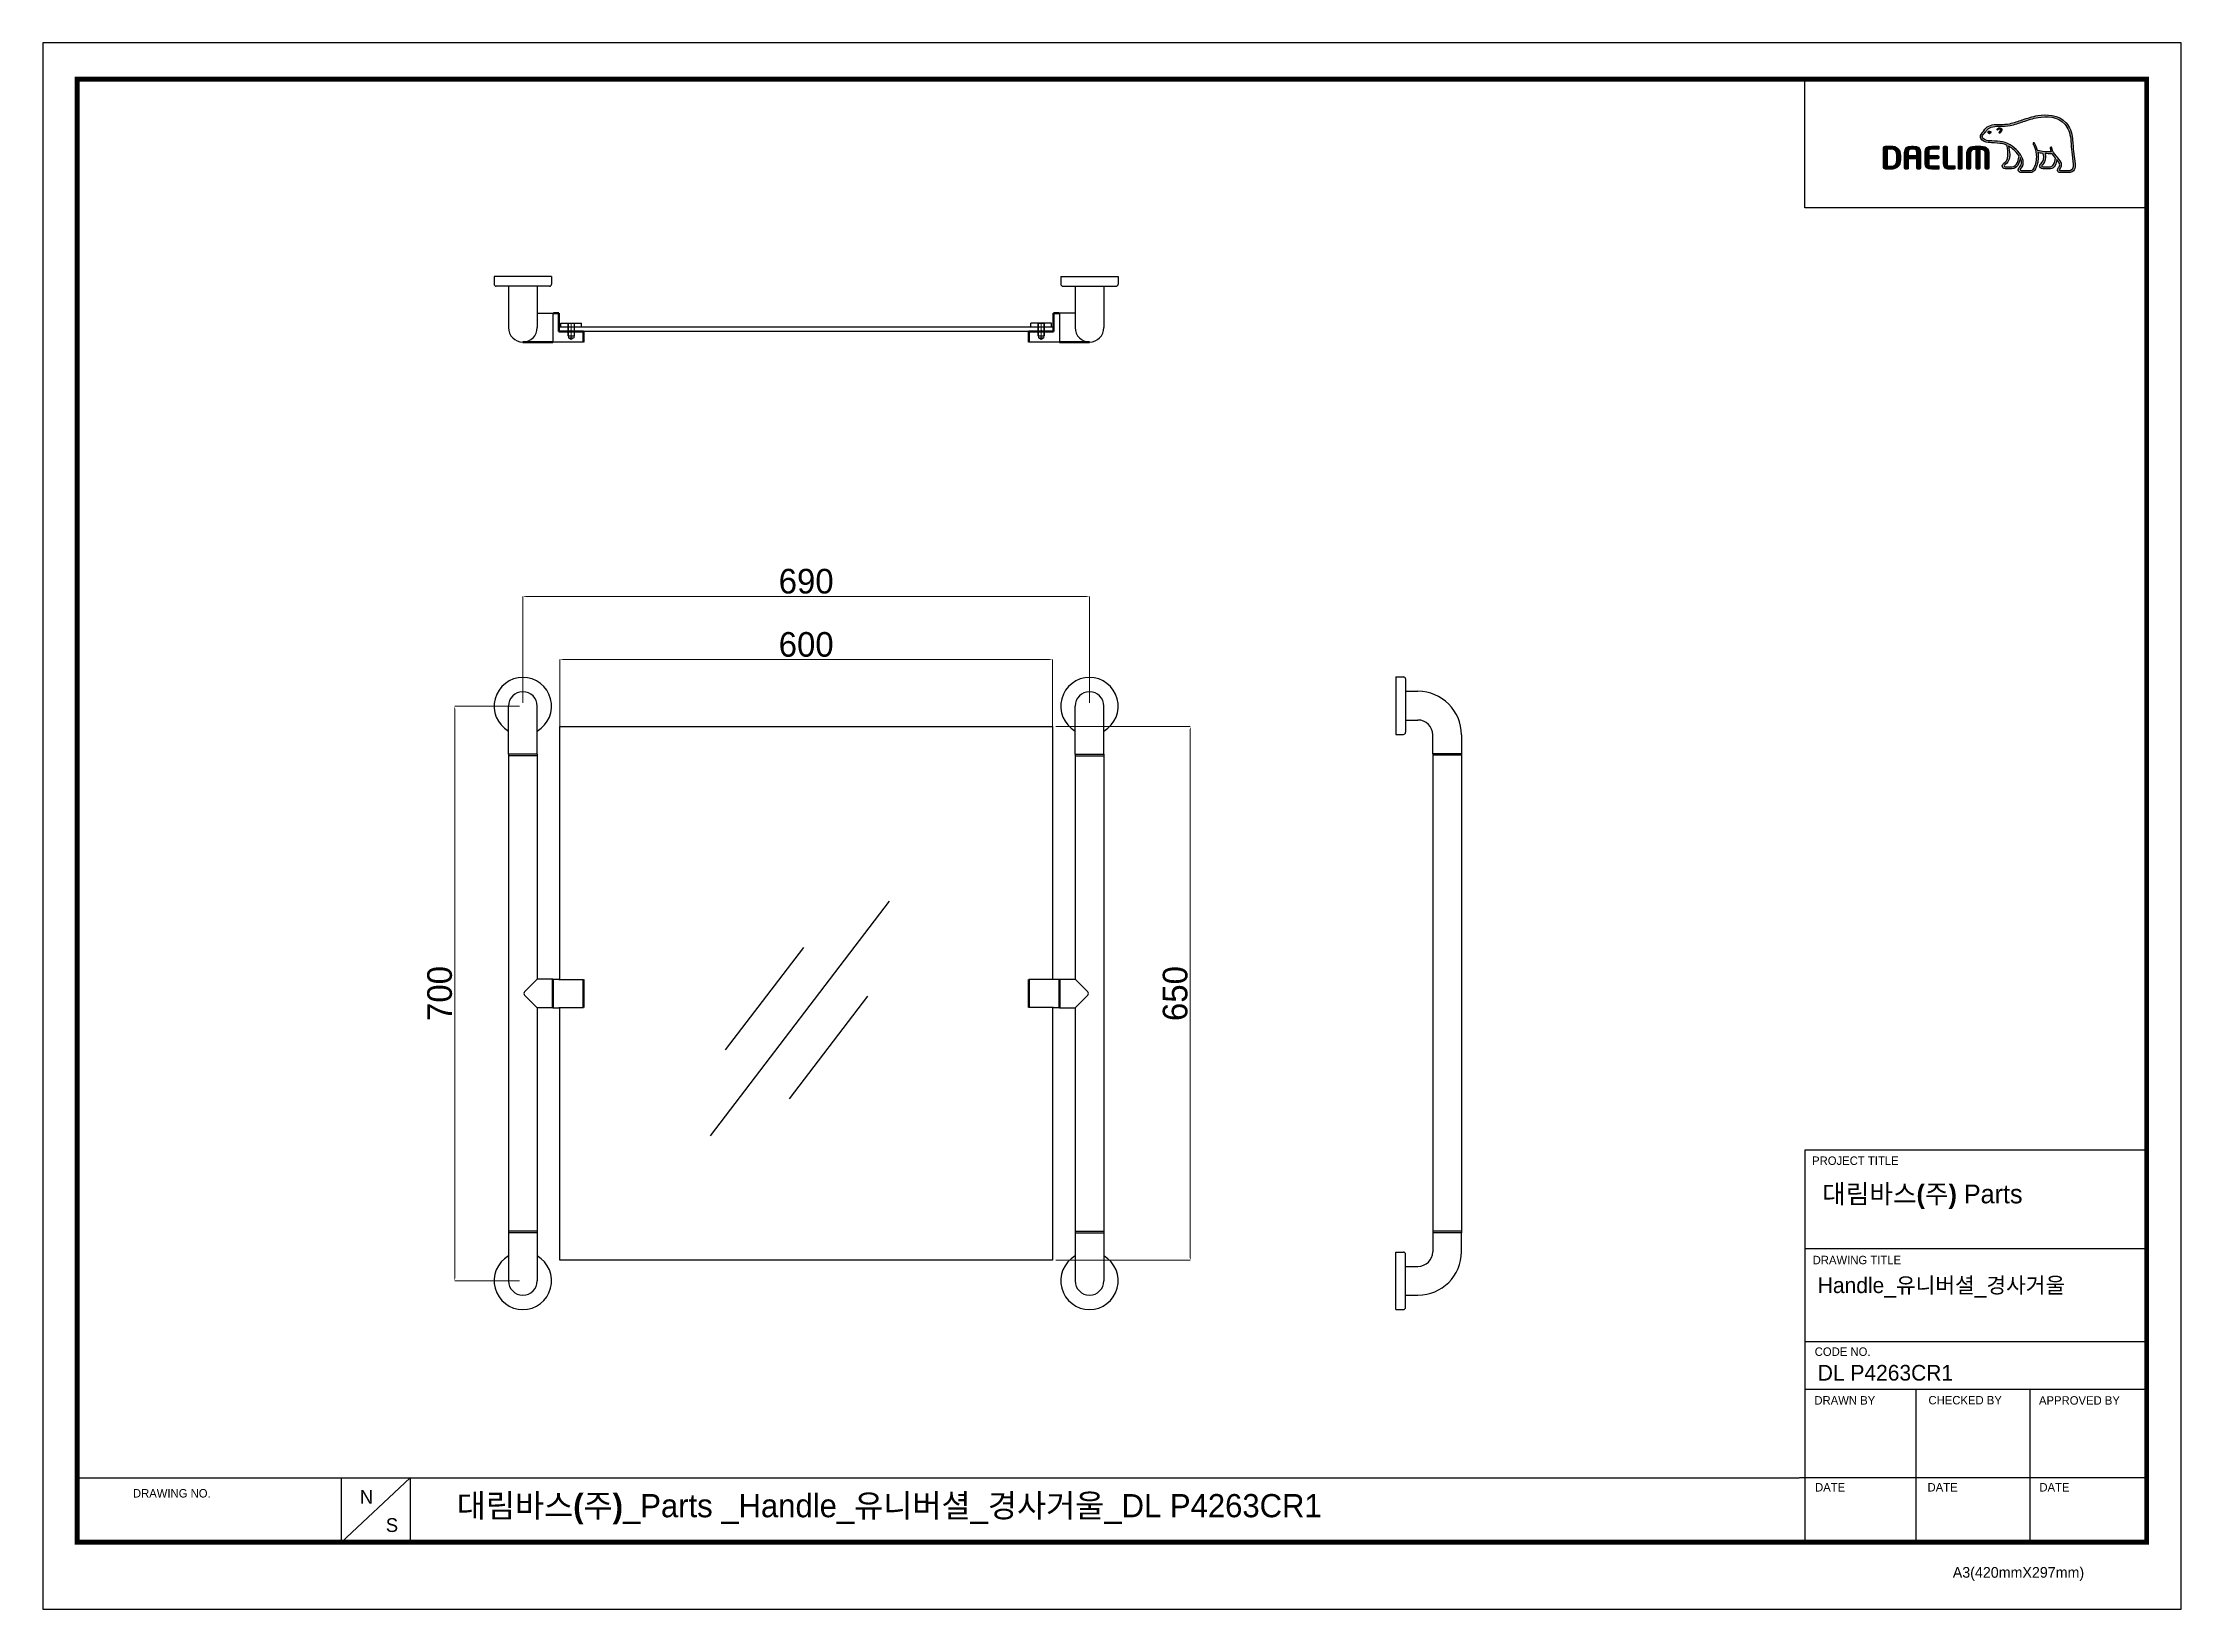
# Model space of a CAD drawing. Extents: x 0 to 2604, y 0 to 1908.
import ezdxf
from ezdxf.enums import TextEntityAlignment as Align

# ---------------------------------------------------------------- set-up
doc = ezdxf.new("R2010")
doc.units = 0
doc.header["$LTSCALE"] = 10
doc.header["$MEASUREMENT"] = 0
doc.header["$PDMODE"] = 3
doc.header["$PDSIZE"] = -10
doc.linetypes.add('CENTER', pattern=[2, 1.25, -0.25, 0.25, -0.25])
doc.linetypes.add('HIDDEN', pattern=[0.375, 0.25, -0.125])
doc.layers.get('0').update_dxf_attribs({"linetype": 'CONTINUOUS'})
doc.layers.get('DEFPOINTS').update_dxf_attribs({"linetype": 'CONTINUOUS'})
doc.layers.add('screw', color=33, linetype='CONTINUOUS', lineweight=13)
doc.layers.add('레이어 1', color=7, linetype='CONTINUOUS')
doc.styles.add('Daelim Dimension', font='')
doc.styles.get('Daelim Dimension').set_extended_font_data('나눔고딕')
doc.dimstyles.new('DEFAULT', dxfattribs={"dimscale": 2, "dimtxt": 2, "dimasz": 2, "dimexe": 0, "dimexo": 2, "dimgap": 1, "dimtad": 1, "dimdec": 0, "dimzin": 9, "dimdsep": 46, "dimtxsty": 'Daelim Dimension', "dimcen": 0.5, "dimclrd": 5, "dimclre": 5, "dimclrt": 256, "dimadec": 1, "dimazin": 0, "dimtfac": 1, "dimtdec": 0, "dimtix": 1, "dimtmove": 0, "dimatfit": 3, "dimfxl": 1, "dimtolj": 1, "dimtzin": 1, "dimlwd": 9, "dimlwe": 9, "dimarcsym": 0})

msp = doc.modelspace()

# ---------------------------------------------------------------- texts
at = {"color": 5, "ltscale": 40, "style": 'Daelim Dimension'}
for s, height, p in [('PROJECT TITLE', 10.276, (2154.5, 541.2)), ('DRAWING TITLE', 10.276, (2155.2, 420.2)), ('CODE NO.', 10.28, (2157.7, 308.6)), ('DRAWN BY', 10.28, (2157.3, 249.3)), ('CHECKED BY', 10.28, (2296.2, 249.5)), ('APPROVED BY', 10.276, (2430.8, 249.2)), ('DRAWING NO.', 10.276, (109.8, 136.1)), ('DATE', 10.28, (2158.1, 143.4)), ('DATE', 10.28, (2295.1, 143.4)), ('DATE', 10.28, (2431.3, 143.4)), ('A3(420mmX297mm)', 12.969, (2325.8, 38.4))]:
    msp.add_text(s, height=height, dxfattribs=at).set_placement(p)
at = {"attachment_point": 1, "style": 'Daelim Dimension'}
for s, insert, char_height, width in [('{\\fPretendard Variable SemiBold|b0|i0|c129|p2;\\C7;대림바스(주)} Parts', (2166.8, 517.3), 22.891, 367.915), ('DL P4263CR1', (2161.4, 297.6), 19.11, 321.602), ('N', (386.1, 145.2), 16.8, 23.469), ('S', (417.7, 110.9), 16.8, 23.469)]:
    msp.add_mtext(s, dxfattribs=dict(at, insert=insert, char_height=char_height, width=width))
at = {"color": 7, "insert": (2161.4, 404.2), "char_height": 19.11, "width": 445.144, "attachment_point": 1, "style": 'Daelim Dimension'}
msp.add_mtext('{\\C256;Handle_유니버셜_경사거울}', dxfattribs=at)
at = {"color": 2, "insert": (504.1, 140.3), "char_height": 28.256, "width": 1671.354, "attachment_point": 1, "style": 'Daelim Dimension'}
msp.add_mtext('{\\fPretendard Variable SemiBold|b0|i0|c129|p2;대림바스(주)}_Parts _Handle_유니버셜_경사거울_DL P4263CR1', dxfattribs=at)
at = {"layer": 'screw', "color": 6, "linetype": 'HIDDEN', "ltscale": 12.63858, "style": 'Daelim Dimension'}
for rotation, p in [(90, (643.5, 1556.5)), (270, (1215.7, 1556.5))]:
    msp.add_text('M8', height=2, rotation=rotation, dxfattribs=at).set_placement(p, align=Align.MIDDLE)

# ---------------------------------------------------------------- blocks, each defined once
blk = doc.blocks.new('*D1')
at = {"color": 5, "lineweight": 9, "transparency": 16777216}
for p, q in [((580.6, 1100), (501.7, 1100)), ((501.7, 1096), (501.7, 404)), ((580.6, 400), (501.7, 400))]:
    blk.add_line(p, q, dxfattribs=at)
at = {"color": 5, "transparency": 16777216}
for points in [[(501, 1096), (502.3, 1096), (501.7, 1100)], [(501, 404), (502.3, 404), (501.7, 400)]]:
    blk.add_solid(points, dxfattribs=at)
at = {"layer": 'DEFPOINTS', "color": 0, "transparency": 16777216}
for p in [(584.6, 1100), (501.7, 400), (584.6, 400)]:
    blk.add_point(p, dxfattribs=at)
at = {"color": 7, "transparency": 16777216, "insert": (483.4, 750), "char_height": 30, "attachment_point": 5, "rotation": 90, "style": 'Daelim Dimension'}
blk.add_mtext('\\A1;700', dxfattribs=at)
blk = doc.blocks.new('*D2')
at = {"color": 5, "lineweight": 9, "transparency": 16777216}
for p, q in [((584.6, 1104), (584.6, 1233.7)), ((588.6, 1233.7), (1270.6, 1233.7)), ((1274.6, 1104), (1274.6, 1233.7))]:
    blk.add_line(p, q, dxfattribs=at)
at = {"color": 5, "transparency": 16777216}
for points in [[(588.6, 1234.4), (588.6, 1233), (584.6, 1233.7)], [(1270.6, 1234.4), (1270.6, 1233), (1274.6, 1233.7)]]:
    blk.add_solid(points, dxfattribs=at)
at = {"layer": 'DEFPOINTS', "color": 0, "transparency": 16777216}
for p in [(1274.6, 1233.7), (584.6, 1100), (1274.6, 1100)]:
    blk.add_point(p, dxfattribs=at)
at = {"color": 7, "transparency": 16777216, "insert": (929.6, 1252), "char_height": 30, "attachment_point": 5, "style": 'Daelim Dimension'}
blk.add_mtext('\\A1;690', dxfattribs=at)
blk = doc.blocks.new('*D3')
at = {"color": 5, "lineweight": 9, "transparency": 16777216}
for p, q in [((629.6, 1024.9), (629.6, 1156.7)), ((633.6, 1156.7), (1225.6, 1156.7)), ((1229.6, 1024.9), (1229.6, 1156.7))]:
    blk.add_line(p, q, dxfattribs=at)
at = {"color": 5, "transparency": 16777216}
for points in [[(633.6, 1157.3), (633.6, 1156), (629.6, 1156.7)], [(1225.6, 1157.3), (1225.6, 1156), (1229.6, 1156.7)]]:
    blk.add_solid(points, dxfattribs=at)
at = {"layer": 'DEFPOINTS', "color": 0, "transparency": 16777216}
for p in [(1229.6, 1156.7), (629.6, 1020.9), (1229.6, 1020.9)]:
    blk.add_point(p, dxfattribs=at)
at = {"color": 7, "transparency": 16777216, "insert": (929.6, 1175), "char_height": 30, "attachment_point": 5, "style": 'Daelim Dimension'}
blk.add_mtext('\\A1;600', dxfattribs=at)
blk = doc.blocks.new('*D0')
at = {"color": 5, "lineweight": 9, "transparency": 16777216}
for p, q in [((1233.6, 1075), (1397.3, 1075)), ((1397.3, 1071), (1397.3, 429)), ((1233.6, 425), (1397.3, 425))]:
    blk.add_line(p, q, dxfattribs=at)
at = {"color": 5, "transparency": 16777216}
for points in [[(1396.6, 1071), (1398, 1071), (1397.3, 1075)], [(1396.6, 429), (1398, 429), (1397.3, 425)]]:
    blk.add_solid(points, dxfattribs=at)
at = {"layer": 'DEFPOINTS', "color": 0, "transparency": 16777216}
for p in [(1229.6, 1075), (1229.6, 425), (1397.3, 425)]:
    blk.add_point(p, dxfattribs=at)
at = {"color": 7, "transparency": 16777216, "insert": (1379, 749.9), "char_height": 30, "attachment_point": 5, "rotation": 90, "style": 'Daelim Dimension'}
blk.add_mtext('\\A1;650', dxfattribs=at)

# ---------------------------------------------------------------- dimensions: what is measured, and where the dimension line sits
at = {"color": 7}
dim = msp.add_linear_dim(base=(1274.6, 1233.7), p1=(584.6, 1100), p2=(1274.6, 1100), dimstyle='DEFAULT', override={"dimtxt": 15, "dimclrd": 5, "dimclre": 5, "dimclrt": 7}, dxfattribs=at)
dim.commit()
dim.dimension.update_dxf_attribs({"geometry": '*D2', "text_midpoint": (929.6, 1252)})
dim = msp.add_linear_dim(base=(1229.6, 1156.7), p1=(629.6, 1020.9), p2=(1229.6, 1020.9), dimstyle='DEFAULT', override={"dimtxt": 15, "dimclrd": 5, "dimclre": 5, "dimclrt": 7}, dxfattribs=at)
dim.commit()
dim.dimension.update_dxf_attribs({"geometry": '*D3', "text_midpoint": (929.6, 1156.7), "dimtype": 160})
for base, p1, p2, override, picture, middle in [((501.7, 400), (584.6, 1100), (584.6, 400), {"dimtxt": 15, "dimclrd": 5, "dimclre": 5, "dimclrt": 7}, '*D1', (501.7, 750)), ((1397.3, 425), (1229.6, 1075), (1229.6, 425), {"dimtxt": 15, "dimclrt": 7}, '*D0', (1397.3, 749.9))]:
    dim = msp.add_linear_dim(base=base, p1=p1, p2=p2, angle=90, dimstyle='DEFAULT', override=override, dxfattribs=at)
    dim.commit()
    dim.dimension.update_dxf_attribs({"geometry": picture, "text_midpoint": middle, "dimtype": 160})

# ---------------------------------------------------------------- hatches: boundary and pattern name
at = {"layer": '레이어 1'}
h = msp.add_hatch(color=5, dxfattribs=at)
h.dxf.hatch_style = 1
edge = h.paths.add_edge_path(flags=16)
edge.add_spline(control_points=[(2471.1, 1753.5), (2469.9, 1752.2), (2468.5, 1752.2), (2468.4, 1752.2), (2468.4, 1752.2), (2457, 1752.2), (2457, 1752.2), (2456.6, 1752.2), (2456.3, 1752.3), (2456.1, 1752.5), (2455.9, 1752.7), (2455.8, 1753), (2455.8, 1753.3), (2455.8, 1753.9), (2456.3, 1754.5), (2456.8, 1755.1), (2457.2, 1755.7), (2457.7, 1756.3), (2457.9, 1757), (2458.6, 1758.7), (2458.5, 1760.5), (2457.7, 1762.1), (2456.4, 1764.9), (2454.4, 1767.2), (2452.5, 1769.3), (2452.5, 1769.3), (2451.8, 1770.1), (2451.8, 1770.1), (2449.3, 1772.9), (2446.7, 1775.8), (2446.5, 1779.7), (2446.4, 1780.5), (2446.1, 1781), (2445.6, 1781), (2445.6, 1781), (2444.8, 1780.6), (2444.8, 1780.6), (2444.6, 1780.4), (2444.5, 1780.1), (2444.5, 1779.7), (2444.5, 1779.7), (2444.5, 1779.5), (2444.5, 1779.5), (2444.6, 1778.1), (2444.9, 1776.7), (2445.5, 1775.3), (2445.5, 1775.3), (2445.6, 1775.1), (2445.6, 1775.1), (2445.6, 1775.1), (2445.4, 1775.1), (2445.4, 1775.1), (2438.1, 1774.8), (2430.9, 1776.2), (2428.8, 1776.7), (2427.5, 1782), (2425.4, 1785.4), (2425.3, 1785.6), (2425.1, 1785.9), (2424.9, 1786.1), (2424.6, 1786.1), (2424.6, 1786.1), (2424, 1786), (2423.9, 1786), (2423.9, 1786), (2423.8, 1785.8), (2423.5, 1785.5), (2423.5, 1785.5), (2423.5, 1785.2), (2423.5, 1785.2), (2423.5, 1785.2), (2423.7, 1784.5), (2423.7, 1784.5), (2423.8, 1784.3), (2427.6, 1777.7), (2427.6, 1768.9), (2427.6, 1763.6), (2426.2, 1758.5), (2423.4, 1753.8), (2422.7, 1752.7), (2421.9, 1752.2), (2420.5, 1752.2), (2420.5, 1752.2), (2409.3, 1752.2), (2409.3, 1752.2), (2408.9, 1752.2), (2408.1, 1752.5), (2408.1, 1753.3), (2408.1, 1753.7), (2408.6, 1754.5), (2409.2, 1755.3), (2413.9, 1760.5), (2411.2, 1768.6), (2406.7, 1774), (2402.4, 1779.2), (2395.3, 1785.7), (2386.2, 1787.4), (2383, 1787.9), (2377.7, 1788.2), (2373.4, 1788.5), (2373.4, 1788.5), (2369, 1788.7), (2369, 1788.7), (2366.8, 1788.9), (2363.1, 1790.3), (2362, 1792.4), (2361.6, 1793.3), (2361.6, 1794.2), (2362.2, 1795.2), (2362.6, 1795.8), (2363.1, 1796.3), (2363.7, 1797), (2364.4, 1797.7), (2365.2, 1798.4), (2365.7, 1799.4), (2365.7, 1799.4), (2365.9, 1799.7), (2365.9, 1799.7), (2368.1, 1803.9), (2372.6, 1806.1), (2379.2, 1806.3), (2379.2, 1806.3), (2383, 1806.3), (2383, 1806.3), (2387.1, 1806.3), (2391.8, 1806.4), (2395.6, 1807.2), (2401, 1808.3), (2406.5, 1810.2), (2411.3, 1811.8), (2411.3, 1811.8), (2411.4, 1811.9), (2411.4, 1811.9), (2417.3, 1813.9), (2423.4, 1816), (2429.7, 1817), (2439.7, 1818.7), (2453.5, 1818.6), (2462.1, 1808.9), (2466.1, 1804.4), (2468.6, 1798.2), (2469.4, 1790.5), (2469.4, 1790.5), (2469.4, 1790.5), (2469.4, 1790.6), (2469.4, 1790.4), (2469.5, 1789.6), (2469.8, 1784.7), (2470, 1782.3), (2470.1, 1779.9), (2470.7, 1775.3), (2470.7, 1775.3), (2472.4, 1760.2), (2472.4, 1760.2), (2472.4, 1760.2), (2472.5, 1758.4), (2472.5, 1758.4), (2472.5, 1756.2), (2472, 1754.6), (2471.1, 1753.5)], knot_values=[0, 0, 0, 0, 1, 1, 1, 2, 2, 2, 3, 3, 3, 4, 4, 4, 5, 5, 5, 6, 6, 6, 7, 7, 7, 8, 8, 8, 9, 9, 9, 10, 10, 10, 11, 11, 11, 12, 12, 12, 13, 13, 13, 14, 14, 14, 15, 15, 15, 16, 16, 16, 17, 17, 17, 18, 18, 18, 19, 19, 19, 20, 20, 20, 21, 21, 21, 22, 22, 22, 23, 23, 23, 24, 24, 24, 25, 25, 25, 26, 26, 26, 27, 27, 27, 28, 28, 28, 29, 29, 29, 30, 30, 30, 31, 31, 31, 32, 32, 32, 33, 33, 33, 34, 34, 34, 35, 35, 35, 36, 36, 36, 37, 37, 37, 38, 38, 38, 39, 39, 39, 40, 40, 40, 41, 41, 41, 42, 42, 42, 43, 43, 43, 44, 44, 44, 45, 45, 45, 46, 46, 46, 47, 47, 47, 48, 48, 48, 49, 49, 49, 50, 50, 50, 51, 51, 51, 52, 52, 52, 53, 53, 53, 53], degree=3, periodic=0)
edge = h.paths.add_edge_path(flags=16)
edge.add_spline(control_points=[(2444.7, 1756.8), (2444.7, 1756.8), (2435.3, 1756.8), (2435.3, 1756.8), (2434.6, 1756.8), (2434.1, 1757.3), (2434.1, 1758), (2434.1, 1758.5), (2434.5, 1759.1), (2434.9, 1759.5), (2436.8, 1761.4), (2438.8, 1763.9), (2438.8, 1768.6), (2438.8, 1768.6), (2438.6, 1770.8), (2438.6, 1770.8), (2438.6, 1770.8), (2438.3, 1772.9), (2438.3, 1772.9), (2438.3, 1772.9), (2438.3, 1773), (2438.3, 1773), (2438.3, 1773), (2438.4, 1773), (2438.4, 1773), (2440.2, 1772.9), (2443.5, 1772.7), (2446.8, 1772.8), (2447.6, 1771.5), (2448.9, 1769.8), (2450.8, 1767.6), (2450.7, 1766.5), (2449.8, 1756.8), (2444.7, 1756.8)], knot_values=[0, 0, 0, 0, 1, 1, 1, 2, 2, 2, 3, 3, 3, 4, 4, 4, 5, 5, 5, 6, 6, 6, 7, 7, 7, 8, 8, 8, 9, 9, 9, 10, 10, 10, 11, 11, 11, 11], degree=3, periodic=0)
edge = h.paths.add_edge_path(flags=16)
edge.add_spline(control_points=[(2397.9, 1756.8), (2397.9, 1756.8), (2389.7, 1756.8), (2389.7, 1756.8), (2389.1, 1756.8), (2388.4, 1757.3), (2388.4, 1758), (2388.4, 1758.5), (2388.8, 1759), (2389.5, 1759.6), (2391.6, 1761.2), (2394.7, 1763.7), (2395.1, 1770.6), (2395.1, 1770.6), (2395.1, 1772.5), (2395.1, 1772.5), (2395.1, 1775.4), (2394.4, 1779), (2393.8, 1782.1), (2393.8, 1782.1), (2393.7, 1782.4), (2393.7, 1782.4), (2393.7, 1782.4), (2394, 1782.2), (2394, 1782.2), (2395.2, 1781.5), (2401.9, 1777), (2406.6, 1770.3), (2406.2, 1767.1), (2404.4, 1756.8), (2397.9, 1756.8)], knot_values=[0, 0, 0, 0, 1, 1, 1, 2, 2, 2, 3, 3, 3, 4, 4, 4, 5, 5, 5, 6, 6, 6, 7, 7, 7, 8, 8, 8, 9, 9, 9, 10, 10, 10, 10], degree=3, periodic=0)
edge = h.paths.add_edge_path()
edge.add_spline(control_points=[(2474.7, 1760.5), (2474.7, 1760.5), (2473, 1775.7), (2473, 1775.7), (2472.3, 1780.2), (2472.3, 1782.6), (2472.2, 1784.8), (2472.2, 1784.8), (2471.7, 1790.8), (2471.7, 1790.8), (2470.8, 1799), (2468.2, 1805.6), (2463.8, 1810.4), (2454.5, 1820.9), (2439.9, 1821), (2429.3, 1819.3), (2422.8, 1818.2), (2416.6, 1816.1), (2410.6, 1814), (2410.6, 1814), (2410.4, 1814), (2410.4, 1814), (2405.7, 1812.4), (2400.4, 1810.6), (2395.1, 1809.4), (2391.6, 1808.7), (2387.1, 1808.6), (2383.1, 1808.6), (2383.1, 1808.6), (2379.1, 1808.6), (2379.1, 1808.6), (2371.6, 1808.4), (2366.4, 1805.8), (2363.8, 1800.8), (2363.8, 1800.8), (2363.7, 1800.6), (2363.7, 1800.6), (2363.3, 1799.8), (2362.7, 1799.2), (2362.1, 1798.6), (2361.5, 1798), (2360.7, 1797.3), (2360.2, 1796.3), (2359.7, 1795.4), (2359.4, 1794.5), (2359.4, 1793.6), (2359.4, 1792.8), (2359.6, 1792), (2360, 1791.3), (2361.6, 1788.3), (2366.2, 1786.6), (2368.9, 1786.5), (2368.9, 1786.5), (2372.9, 1786.2), (2373, 1786.2), (2377, 1786), (2382.6, 1785.6), (2385.8, 1785.1), (2387.7, 1784.7), (2389.8, 1784.1), (2391.8, 1783.1), (2391.9, 1782.6), (2392.9, 1778.1), (2392.9, 1772.5), (2392.9, 1772.5), (2392.9, 1770.7), (2392.9, 1770.7), (2392.6, 1764.8), (2390, 1762.8), (2388.1, 1761.3), (2387.9, 1761.1), (2386.3, 1759.7), (2386.1, 1758), (2386.1, 1757.1), (2386.3, 1756.2), (2386.9, 1755.6), (2387.5, 1754.9), (2388.5, 1754.6), (2389.7, 1754.6), (2389.7, 1754.6), (2397.9, 1754.6), (2397.9, 1754.6), (2404, 1754.6), (2407, 1761.2), (2408, 1767.3), (2408, 1767.3), (2408, 1768.2), (2408, 1768.2), (2408, 1768.2), (2408.2, 1767.8), (2408.2, 1767.8), (2409, 1766), (2409.5, 1763.9), (2409.5, 1762.4), (2409.5, 1760.2), (2408.8, 1758.2), (2407.5, 1756.8), (2407.2, 1756.5), (2405.6, 1754.8), (2405.6, 1753.1), (2405.6, 1753.1), (2405.6, 1752.8), (2405.6, 1752.8), (2405.8, 1750.8), (2407.4, 1749.9), (2408.9, 1749.9), (2408.9, 1749.9), (2420.5, 1749.9), (2420.5, 1749.9), (2422.6, 1749.9), (2424.3, 1750.9), (2425.4, 1752.6), (2428.4, 1757.5), (2429.8, 1762.9), (2429.8, 1768.5), (2429.8, 1770.2), (2429.7, 1772.1), (2429.4, 1774), (2429.4, 1774), (2429.3, 1774.2), (2429.3, 1774.2), (2429.3, 1774.2), (2429.5, 1774.2), (2429.5, 1774.2), (2430.9, 1773.9), (2433.1, 1773.5), (2435.9, 1773.2), (2435.9, 1773.2), (2436, 1773.2), (2436, 1773.2), (2436, 1773.2), (2436.4, 1771.1), (2436.4, 1771.1), (2436.4, 1771.1), (2436.5, 1770.6), (2436.5, 1770.5), (2436.5, 1770.5), (2436.6, 1768.7), (2436.6, 1768.7), (2436.6, 1764.1), (2434.5, 1762.2), (2433.4, 1761.1), (2433.4, 1761.1), (2431.8, 1759.5), (2431.7, 1758.1), (2431.7, 1758.1), (2431.6, 1757.7), (2431.6, 1757.7), (2431.6, 1757.3), (2431.7, 1756.4), (2432.5, 1755.6), (2433.2, 1754.9), (2434.2, 1754.6), (2435.6, 1754.6), (2435.6, 1754.6), (2444.7, 1754.6), (2444.7, 1754.6), (2450.2, 1754.6), (2451.8, 1761.6), (2452.5, 1765.5), (2452.5, 1765.5), (2452.5, 1765.9), (2452.5, 1765.9), (2452.5, 1765.9), (2452.7, 1765.6), (2452.7, 1765.6), (2454, 1764), (2455.1, 1762.2), (2455.6, 1761.1), (2455.9, 1760.5), (2456.1, 1759.8), (2456.1, 1759.2), (2456.1, 1759.2), (2455.9, 1757.9), (2455.9, 1757.9), (2455.7, 1757.2), (2455.2, 1756.5), (2454.7, 1755.9), (2454, 1755), (2453.3, 1754), (2453.3, 1752.9), (2453.3, 1752.9), (2453.3, 1752.3), (2453.3, 1752.3), (2453.7, 1750.7), (2454.9, 1749.9), (2456.8, 1749.9), (2456.8, 1749.9), (2468.4, 1749.9), (2468.4, 1749.9), (2468.7, 1749.9), (2471, 1750), (2472.7, 1751.9), (2474.2, 1753.4), (2474.9, 1755.6), (2474.9, 1758.4), (2474.9, 1758.4), (2474.7, 1760.4), (2474.7, 1760.5)], knot_values=[0, 0, 0, 0, 1, 1, 1, 2, 2, 2, 3, 3, 3, 4, 4, 4, 5, 5, 5, 6, 6, 6, 7, 7, 7, 8, 8, 8, 9, 9, 9, 10, 10, 10, 11, 11, 11, 12, 12, 12, 13, 13, 13, 14, 14, 14, 15, 15, 15, 16, 16, 16, 17, 17, 17, 18, 18, 18, 19, 19, 19, 20, 20, 20, 21, 21, 21, 22, 22, 22, 23, 23, 23, 24, 24, 24, 25, 25, 25, 26, 26, 26, 27, 27, 27, 28, 28, 28, 29, 29, 29, 30, 30, 30, 31, 31, 31, 32, 32, 32, 33, 33, 33, 34, 34, 34, 35, 35, 35, 36, 36, 36, 37, 37, 37, 38, 38, 38, 39, 39, 39, 40, 40, 40, 41, 41, 41, 42, 42, 42, 43, 43, 43, 44, 44, 44, 45, 45, 45, 46, 46, 46, 47, 47, 47, 48, 48, 48, 49, 49, 49, 50, 50, 50, 51, 51, 51, 52, 52, 52, 53, 53, 53, 54, 54, 54, 55, 55, 55, 56, 56, 56, 57, 57, 57, 58, 58, 58, 59, 59, 59, 60, 60, 60, 61, 61, 61, 62, 62, 62, 63, 63, 63, 64, 64, 64, 65, 65, 65, 66, 66, 66, 66], degree=3, periodic=0)
edge = h.paths.add_edge_path(flags=0)
edge.add_spline(control_points=[(2368.7, 1799.7), (2368.7, 1799.7), (2370.4, 1800.5), (2372.5, 1799.7), (2372.5, 1799.7), (2372.7, 1799.6), (2372.4, 1799.1), (2371.4, 1797.7), (2370.4, 1797.4), (2370.4, 1797.4), (2370.4, 1797.4), (2369.6, 1797.2), (2369.2, 1797.7), (2368.4, 1798.6), (2368.4, 1799.2), (2368.4, 1799.2), (2368.4, 1799.2), (2368.3, 1799.6), (2368.7, 1799.7)], knot_values=[0, 0, 0, 0, 1, 1, 1, 2, 2, 2, 3, 3, 3, 4, 4, 4, 5, 5, 5, 6, 6, 6, 6], degree=3, periodic=0)
edge = h.paths.add_edge_path(flags=0)
edge.add_spline(control_points=[(2379.9, 1802.8), (2379.6, 1802.6), (2379.6, 1802.1), (2379.9, 1801.9), (2380.1, 1801.6), (2380.6, 1801.7), (2380.8, 1802), (2381, 1802.1), (2382.4, 1803.7), (2383.6, 1802.9), (2384, 1802.6), (2384.2, 1802.1), (2384.1, 1801.6), (2384, 1800.6), (2383.2, 1799.6), (2382.6, 1799.2), (2382.3, 1799), (2382.1, 1798.6), (2382.3, 1798.3), (2382.4, 1798), (2382.8, 1797.9), (2383.2, 1798), (2384.2, 1798.5), (2385.4, 1800.1), (2385.6, 1801.6), (2385.7, 1802.6), (2385.3, 1803.5), (2384.4, 1804.1), (2382.6, 1805.3), (2380.6, 1803.6), (2379.9, 1802.8)], knot_values=[0, 0, 0, 0, 1, 1, 1, 2, 2, 2, 3, 3, 3, 4, 4, 4, 5, 5, 5, 6, 6, 6, 7, 7, 7, 8, 8, 8, 9, 9, 9, 10, 10, 10, 10], degree=3, periodic=0)
edge = h.paths.add_edge_path(flags=0)
edge.add_spline(control_points=[(2379.6, 1801.6), (2379.6, 1801.6), (2379.6, 1801.6), (2379.6, 1801.6), (2379.6, 1801.6), (2379.6, 1801.6), (2379.6, 1801.6)], knot_values=[0, 0, 0, 0, 1, 1, 1, 2, 2, 2, 2], degree=3, periodic=0)
h = msp.add_hatch(color=5, dxfattribs=at)
h.dxf.hatch_style = 2
edge = h.paths.add_edge_path()
edge.add_spline(control_points=[(2368.7, 1799.7), (2368.7, 1799.7), (2370.4, 1800.5), (2372.5, 1799.7), (2372.5, 1799.7), (2372.7, 1799.6), (2372.4, 1799.1), (2371.4, 1797.7), (2370.4, 1797.4), (2370.4, 1797.4), (2370.4, 1797.4), (2369.6, 1797.2), (2369.2, 1797.7), (2368.4, 1798.6), (2368.4, 1799.2), (2368.4, 1799.2), (2368.4, 1799.2), (2368.3, 1799.6), (2368.7, 1799.7)], knot_values=[0, 0, 0, 0, 1, 1, 1, 2, 2, 2, 3, 3, 3, 4, 4, 4, 5, 5, 5, 6, 6, 6, 6], degree=3, periodic=0)
h = msp.add_hatch(color=5, dxfattribs=at)
h.dxf.hatch_style = 2
edge = h.paths.add_edge_path()
edge.add_spline(control_points=[(2379.9, 1802.8), (2379.6, 1802.6), (2379.6, 1802.1), (2379.9, 1801.9), (2380.1, 1801.6), (2380.6, 1801.7), (2380.8, 1802), (2381, 1802.1), (2382.4, 1803.7), (2383.6, 1802.9), (2384, 1802.6), (2384.2, 1802.1), (2384.1, 1801.6), (2384, 1800.6), (2383.2, 1799.6), (2382.6, 1799.2), (2382.3, 1799), (2382.1, 1798.6), (2382.3, 1798.3), (2382.4, 1798), (2382.8, 1797.9), (2383.2, 1798), (2384.2, 1798.5), (2385.4, 1800.1), (2385.6, 1801.6), (2385.7, 1802.6), (2385.3, 1803.5), (2384.4, 1804.1), (2382.6, 1805.3), (2380.6, 1803.6), (2379.9, 1802.8)], knot_values=[0, 0, 0, 0, 1, 1, 1, 2, 2, 2, 3, 3, 3, 4, 4, 4, 5, 5, 5, 6, 6, 6, 7, 7, 7, 8, 8, 8, 9, 9, 9, 10, 10, 10, 10], degree=3, periodic=0)
h = msp.add_hatch(color=5, dxfattribs=at)
h.dxf.hatch_style = 2
edge = h.paths.add_edge_path()
edge.add_spline(control_points=[(2257.7, 1765.6), (2257.7, 1760.3), (2255.3, 1757.7), (2250.3, 1757.7), (2250.3, 1757.7), (2246.9, 1757.8), (2246, 1757.8), (2246, 1757.8), (2246, 1778.2), (2246, 1778.2), (2247.7, 1778.3), (2250.3, 1778.4), (2250.3, 1778.4), (2255.4, 1778.4), (2257.7, 1775.9), (2257.7, 1770.5), (2257.7, 1770.5), (2257.7, 1765.6), (2257.7, 1765.6)], knot_values=[0, 0, 0, 0, 1, 1, 1, 2, 2, 2, 3, 3, 3, 4, 4, 4, 5, 5, 5, 6, 6, 6, 6], degree=3, periodic=0)
edge = h.paths.add_edge_path()
edge.add_spline(control_points=[(2250.3, 1782.2), (2247.5, 1782.2), (2243.9, 1782), (2242.7, 1781.8), (2242, 1781.7), (2241.5, 1781.2), (2241.5, 1780.4), (2241.5, 1780.4), (2241.5, 1755.7), (2241.5, 1755.7), (2241.5, 1754.9), (2242, 1754.4), (2242.8, 1754.3), (2243.9, 1754.1), (2247.5, 1753.9), (2250.3, 1753.9), (2258, 1753.9), (2262.1, 1758), (2262.1, 1765.6), (2262.1, 1765.6), (2262.1, 1770.5), (2262.1, 1770.5), (2262.1, 1778.2), (2258, 1782.2), (2250.3, 1782.2)], knot_values=[0, 0, 0, 0, 1, 1, 1, 2, 2, 2, 3, 3, 3, 4, 4, 4, 5, 5, 5, 6, 6, 6, 7, 7, 7, 8, 8, 8, 8], degree=3, periodic=0)
h = msp.add_hatch(color=5, dxfattribs=at)
h.dxf.hatch_style = 2
edge = h.paths.add_edge_path()
edge.add_spline(control_points=[(2282, 1770.5), (2282, 1770.5), (2271.6, 1770.5), (2271.6, 1770.5), (2271.6, 1770.9), (2271.6, 1774.2), (2271.6, 1774.2), (2271.6, 1777.7), (2272.6, 1778.3), (2275.7, 1778.3), (2275.7, 1778.3), (2277.9, 1778.3), (2277.9, 1778.3), (2281, 1778.3), (2282, 1777.7), (2282, 1774.2), (2282, 1774.2), (2282, 1770.9), (2282, 1770.5)], knot_values=[0, 0, 0, 0, 1, 1, 1, 2, 2, 2, 3, 3, 3, 4, 4, 4, 5, 5, 5, 6, 6, 6, 6], degree=3, periodic=0)
edge = h.paths.add_edge_path()
edge.add_spline(control_points=[(2277.9, 1782.2), (2277.9, 1782.2), (2275.7, 1782.2), (2275.7, 1782.2), (2269.8, 1782.2), (2267.2, 1779.7), (2267.2, 1774.2), (2267.2, 1774.2), (2267.2, 1755.4), (2267.2, 1755.4), (2267.2, 1754.7), (2267.7, 1754.2), (2268.4, 1754.2), (2268.4, 1754.2), (2270.4, 1754.2), (2270.4, 1754.2), (2271.2, 1754.2), (2271.6, 1754.8), (2271.6, 1755.4), (2271.6, 1755.4), (2271.6, 1766.2), (2271.6, 1766.6), (2271.6, 1766.6), (2282, 1766.6), (2282, 1766.6), (2282, 1766.2), (2282, 1755.4), (2282, 1755.4), (2282, 1754.7), (2282.5, 1754.2), (2283.2, 1754.2), (2283.2, 1754.2), (2285.2, 1754.2), (2285.2, 1754.2), (2285.9, 1754.2), (2286.4, 1754.8), (2286.4, 1755.4), (2286.4, 1755.4), (2286.4, 1774.2), (2286.4, 1774.2), (2286.4, 1779.7), (2283.8, 1782.2), (2277.9, 1782.2)], knot_values=[0, 0, 0, 0, 1, 1, 1, 2, 2, 2, 3, 3, 3, 4, 4, 4, 5, 5, 5, 6, 6, 6, 7, 7, 7, 8, 8, 8, 9, 9, 9, 10, 10, 10, 11, 11, 11, 12, 12, 12, 13, 13, 13, 14, 14, 14, 14], degree=3, periodic=0)
h = msp.add_hatch(color=5, dxfattribs=at)
h.dxf.hatch_style = 2
edge = h.paths.add_edge_path()
edge.add_spline(control_points=[(2292, 1775), (2292, 1775), (2292, 1761.1), (2292, 1761.1), (2292, 1756.3), (2294.8, 1753.9), (2300.5, 1753.9), (2303, 1753.9), (2306.4, 1754), (2307.8, 1754.1), (2307.8, 1754.1), (2308.5, 1754.2), (2308.5, 1754.2), (2308.5, 1754.2), (2308.7, 1754.2), (2308.7, 1754.2), (2308.7, 1754.2), (2308.7, 1757.9), (2308.7, 1757.9), (2308.7, 1757.9), (2300.5, 1757.9), (2300.5, 1757.9), (2296.5, 1757.9), (2296.5, 1759), (2296.5, 1761.1), (2296.5, 1761.1), (2296.5, 1766.3), (2296.5, 1766.7), (2296.9, 1766.7), (2307.4, 1766.7), (2307.4, 1766.7), (2308.1, 1766.7), (2308.7, 1767.2), (2308.7, 1767.9), (2308.7, 1767.9), (2308.7, 1769.3), (2308.7, 1769.3), (2308.7, 1769.9), (2308.1, 1770.5), (2307.4, 1770.5), (2307.4, 1770.5), (2296.9, 1770.5), (2296.5, 1770.5), (2296.5, 1770.9), (2296.5, 1775), (2296.5, 1775), (2296.5, 1777.1), (2296.5, 1778.2), (2300.5, 1778.2), (2300.5, 1778.2), (2308.7, 1778.2), (2308.7, 1778.2), (2308.7, 1778.2), (2308.7, 1781.9), (2308.7, 1781.9), (2308.7, 1781.9), (2307.8, 1782), (2307.8, 1782), (2306.2, 1782.1), (2302.5, 1782.2), (2300.5, 1782.2), (2294.8, 1782.2), (2292, 1779.8), (2292, 1775)], knot_values=[0, 0, 0, 0, 1, 1, 1, 2, 2, 2, 3, 3, 3, 4, 4, 4, 5, 5, 5, 6, 6, 6, 7, 7, 7, 8, 8, 8, 9, 9, 9, 10, 10, 10, 11, 11, 11, 12, 12, 12, 13, 13, 13, 14, 14, 14, 15, 15, 15, 16, 16, 16, 17, 17, 17, 18, 18, 18, 19, 19, 19, 20, 20, 20, 21, 21, 21, 21], degree=3, periodic=0)
h = msp.add_hatch(color=5, dxfattribs=at)
h.dxf.hatch_style = 2
edge = h.paths.add_edge_path()
edge.add_spline(control_points=[(2315.7, 1781.9), (2315.1, 1781.9), (2314.5, 1781.4), (2314.5, 1780.7), (2314.5, 1780.7), (2314.5, 1761.1), (2314.5, 1761.1), (2314.5, 1754.7), (2318.8, 1753.9), (2322.6, 1753.9), (2325.4, 1753.9), (2326.1, 1754), (2327, 1754.2), (2327, 1754.2), (2327.4, 1754.3), (2327.4, 1754.3), (2327.4, 1754.3), (2328.1, 1754.3), (2328.1, 1754.3), (2328.1, 1754.3), (2328.3, 1754.4), (2328.3, 1754.4), (2328.3, 1754.4), (2328.3, 1757.9), (2328.3, 1757.9), (2328.3, 1757.9), (2322.7, 1757.9), (2322.7, 1757.9), (2318.9, 1757.9), (2318.9, 1759.3), (2318.9, 1760.7), (2318.9, 1760.7), (2318.9, 1780.7), (2318.9, 1780.7), (2318.9, 1781.4), (2318.3, 1781.9), (2317.7, 1781.9), (2317.7, 1781.9), (2315.7, 1781.9), (2315.7, 1781.9)], knot_values=[0, 0, 0, 0, 1, 1, 1, 2, 2, 2, 3, 3, 3, 4, 4, 4, 5, 5, 5, 6, 6, 6, 7, 7, 7, 8, 8, 8, 9, 9, 9, 10, 10, 10, 11, 11, 11, 12, 12, 12, 13, 13, 13, 13], degree=3, periodic=0)
h = msp.add_hatch(color=5, dxfattribs=at)
h.dxf.hatch_style = 2
edge = h.paths.add_edge_path()
edge.add_spline(control_points=[(2333.7, 1781.9), (2333, 1781.9), (2332.6, 1781.3), (2332.6, 1780.8), (2332.6, 1780.8), (2332.6, 1755.4), (2332.6, 1755.4), (2332.6, 1754.7), (2333.1, 1754.2), (2333.7, 1754.2), (2333.7, 1754.2), (2335.8, 1754.2), (2335.8, 1754.2), (2336.5, 1754.2), (2337, 1754.8), (2337, 1755.4), (2337, 1755.4), (2337, 1780.8), (2337, 1780.8), (2337, 1781.4), (2336.5, 1781.9), (2335.8, 1781.9), (2335.8, 1781.9), (2333.7, 1781.9), (2333.7, 1781.9)], knot_values=[0, 0, 0, 0, 1, 1, 1, 2, 2, 2, 3, 3, 3, 4, 4, 4, 5, 5, 5, 6, 6, 6, 7, 7, 7, 8, 8, 8, 8], degree=3, periodic=0)
h = msp.add_hatch(color=5, dxfattribs=at)
h.dxf.hatch_style = 2
edge = h.paths.add_edge_path()
edge.add_spline(control_points=[(2342.9, 1771), (2342.9, 1771), (2342.9, 1755.4), (2342.9, 1755.4), (2342.9, 1754.7), (2343.4, 1754.2), (2344.1, 1754.2), (2344.1, 1754.2), (2346.2, 1754.2), (2346.2, 1754.2), (2346.9, 1754.2), (2347.3, 1754.8), (2347.3, 1755.4), (2347.3, 1755.4), (2347.3, 1770.6), (2347.3, 1770.6), (2347.3, 1777.3), (2348.5, 1778), (2354.2, 1778), (2354.2, 1777.6), (2354.2, 1755.4), (2354.2, 1755.4), (2354.2, 1754.7), (2354.7, 1754.2), (2355.3, 1754.2), (2355.3, 1754.2), (2357.4, 1754.2), (2357.4, 1754.2), (2358.1, 1754.2), (2358.6, 1754.8), (2358.6, 1755.4), (2358.6, 1755.4), (2358.6, 1777.5), (2358.6, 1778), (2361.2, 1777.9), (2363.1, 1777.7), (2364.1, 1776.7), (2365.2, 1775.7), (2365.4, 1773.7), (2365.4, 1770.6), (2365.4, 1770.6), (2365.4, 1755.4), (2365.4, 1755.4), (2365.4, 1754.7), (2365.9, 1754.2), (2366.5, 1754.2), (2366.5, 1754.2), (2368.6, 1754.2), (2368.6, 1754.2), (2369.4, 1754.2), (2369.8, 1754.8), (2369.8, 1755.4), (2369.8, 1755.4), (2369.8, 1771), (2369.8, 1771), (2369.8, 1780.5), (2366.5, 1782.1), (2356.4, 1782.1), (2346.3, 1782.1), (2342.9, 1780.5), (2342.9, 1771)], knot_values=[0, 0, 0, 0, 1, 1, 1, 2, 2, 2, 3, 3, 3, 4, 4, 4, 5, 5, 5, 6, 6, 6, 7, 7, 7, 8, 8, 8, 9, 9, 9, 10, 10, 10, 11, 11, 11, 12, 12, 12, 13, 13, 13, 14, 14, 14, 15, 15, 15, 16, 16, 16, 17, 17, 17, 18, 18, 18, 19, 19, 19, 20, 20, 20, 20], degree=3, periodic=0)

# ---------------------------------------------------------------- linework, layer by layer
at = {"color": 5, "ltscale": 0.5}
for p, q in [((2145.7, 1707), (2145.7, 1863.7)), ((2145.7, 559.3), (2145.7, 79.2))]:
    msp.add_line(p, q, dxfattribs=at)
at = {"color": 5}
for p, q in [((2397.5, 1754.6), (2397.5, 1754.6)), ((41.9, 159.9), (2138.6, 159.9))]:
    msp.add_line(p, q, dxfattribs=at)
at = {"color": 5, "ltscale": 40}
for p, q in [((2561.9, 1707), (2145.7, 1707)), ((2561.9, 559.3), (2145.7, 559.3)), ((2561.9, 439), (2145.7, 439)), ((2561.9, 439), (2145.7, 439)), ((2561.9, 325.9), (2145.7, 325.9)), ((2561.9, 325.9), (2145.7, 325.9)), ((2561.9, 267.5), (2145.7, 267.5)), ((2561.9, 267.5), (2145.7, 267.5)), ((2280.9, 267.5), (2280.9, 81.7)), ((2419.6, 267.5), (2419.6, 81.7)), ((363.3, 159.9), (363.3, 81.4)), ((363.3, 159.9), (363.3, 81.4)), ((447.3, 159.9), (363.3, 81.4)), ((447.3, 159.9), (363.3, 81.4)), ((447.3, 159.9), (447.3, 81.4)), ((447.3, 159.9), (447.3, 81.4)), ((2561.9, 160.2), (2139.1, 160.2)), ((2561.9, 160.2), (2148.9, 160.2)), ((2561.9, 81.7), (2205.2, 81.7))]:
    msp.add_line(p, q, dxfattribs=at)
for p, q in [((619.6, 1623.5), (549.6, 1623.5)), ((549.6, 1623.5), (549.6, 1614)), ((619.6, 1623.5), (619.6, 1614)), ((1239.6, 1623.5), (1239.6, 1614)), ((1239.6, 1623.5), (1309.6, 1623.5)), ((1309.6, 1623.5), (1309.6, 1614)), ((617.1, 1611.5), (552.1, 1611.5)), ((567.1, 1611.5), (567.1, 1561)), ((602.1, 1611.5), (602.1, 1561)), ((1242.1, 1611.5), (1307.1, 1611.5)), ((1257.1, 1611.5), (1257.1, 1561)), ((1292.1, 1611.5), (1292.1, 1561)), ((602.1, 1578.5), (628.5, 1578.5)), ((631, 1561.5), (631, 1566.5)), ((631, 1566.5), (656, 1566.5)), ((656, 1561.5), (656, 1566.5)), ((1228.2, 1566.5), (1203.2, 1566.5)), ((1203.2, 1561.5), (1203.2, 1566.5)), ((1228.2, 1561.5), (1228.2, 1566.5)), ((1257.1, 1578.5), (1230.7, 1578.5)), ((1230.7, 1561.5), (628.5, 1561.5)), ((1230.7, 1556.5), (628.5, 1556.5)), ((1647.5, 1135.6), (1647.5, 1065.6)), ((1647.5, 1135.6), (1657, 1135.6)), ((1659.5, 1133.1), (1659.5, 1068.1)), ((567.1, 1041.5), (567.1, 1100)), ((602.1, 1041.5), (602.1, 1100)), ((1257.1, 1041.5), (1257.1, 1100)), ((1292.1, 1041.5), (1292.1, 1100)), ((1659.5, 1118.1), (1674.5, 1118.1)), ((629.6, 766.9), (629.6, 1075)), ((629.6, 1075), (1229.6, 1075)), ((1229.6, 1075), (1229.6, 766.9)), ((1659.5, 1083.1), (1674.5, 1083.1)), ((1647.5, 1065.6), (1657, 1065.6)), ((1692.5, 1042.1), (1692.5, 1065.1)), ((1727.5, 1042.1), (1692.5, 1042.1)), ((1727.5, 1065.1), (1727.5, 1042.1)), ((567.1, 1041.5), (567.1, 400)), ((602.1, 1041.5), (567.1, 1041.5)), ((602.1, 1039.5), (567.1, 1039.5)), ((602.1, 1041.5), (602.1, 767.5)), ((1257.1, 1041.5), (1292.1, 1041.5)), ((1257.1, 1041.5), (1257.1, 767.5)), ((1257.1, 1039.5), (1292.1, 1039.5)), ((1292.1, 1041.5), (1292.1, 400)), ((1727.5, 1040.1), (1692.5, 1040.1)), ((1030.8, 862.5), (812.7, 576.5)), ((926.2, 806.2), (830.8, 681.2)), ((586.7, 752.1), (602.1, 767.5)), ((621.1, 767.5), (602.1, 767.5)), ((1238.1, 767.5), (1257.1, 767.5)), ((1272.4, 752.1), (1257.1, 767.5)), ((602.1, 732.5), (586.7, 747.9)), ((602.1, 732.5), (602.1, 400)), ((621.1, 732.5), (602.1, 732.5)), ((629.6, 425), (629.6, 733.1)), ((1004.2, 746.7), (908.8, 621.7)), ((1229.6, 733.1), (1229.6, 425)), ((1238.1, 732.5), (1257.1, 732.5)), ((1257.1, 732.5), (1272.4, 747.9)), ((1257.1, 732.5), (1257.1, 400)), ((602.1, 460.5), (567.1, 460.5)), ((602.1, 458.5), (567.1, 458.5)), ((1257.1, 460.5), (1292.1, 460.5)), ((1257.1, 458.5), (1292.1, 458.5)), ((1727.5, 460.5), (1692.5, 460.5)), ((1727.5, 458.5), (1692.5, 458.5)), ((1692.5, 458.5), (1692.5, 435.5)), ((1727.5, 435.5), (1727.5, 458.5)), ((1229.6, 425), (629.6, 425)), ((1647.5, 365), (1647.5, 435)), ((1647.5, 435), (1657, 435)), ((1659.5, 367.5), (1659.5, 432.5)), ((1659.5, 417.5), (1674.5, 417.5)), ((1647.5, 365), (1657, 365)), ((1659.5, 382.5), (1674.5, 382.5))]:
    msp.add_line(p, q)
at = {"color": 3}
for p, q in [((621.1, 1578.5), (621.1, 1543.5)), ((1238.1, 1578.5), (1238.1, 1543.5)), ((658.5, 1543.5), (621.1, 1543.5)), ((1238.1, 1543.5), (1200.7, 1543.5)), ((621.1, 767.5), (628.5, 767.5)), ((628.5, 766.9), (658.5, 766.9)), ((1230.7, 766.9), (1200.7, 766.9)), ((1230.7, 767.5), (1238.1, 767.5)), ((621.1, 732.5), (628.5, 732.5)), ((628.5, 733.1), (658.5, 733.1)), ((1230.7, 733.1), (1200.7, 733.1)), ((1238.1, 732.5), (1230.7, 732.5))]:
    msp.add_line(p, q, dxfattribs=at)
at = {"color": 3, "lineweight": 53}
for p, q in [((622, 1578.5), (628.5, 1578.5)), ((628.5, 1556.5), (628.5, 1578.5)), ((1230.7, 1556.5), (1230.7, 1578.5)), ((1237.2, 1578.5), (1230.7, 1578.5)), ((658.5, 1556.5), (628.5, 1556.5)), ((658.5, 1556.5), (658.5, 1543.5)), ((1200.7, 1556.5), (1230.7, 1556.5)), ((1200.7, 1556.5), (1200.7, 1543.5)), ((621.1, 767.5), (621.1, 732.5)), ((628.5, 767.5), (628.5, 766.9)), ((658.5, 733.1), (658.5, 766.9)), ((1200.7, 733.1), (1200.7, 766.9)), ((1230.7, 767.5), (1230.7, 766.9)), ((1238.1, 767.5), (1238.1, 732.5)), ((628.5, 733.1), (628.5, 732.5)), ((1230.7, 733.1), (1230.7, 732.5))]:
    msp.add_line(p, q, dxfattribs=at)
at = {"lineweight": 53}
for p, q in [((621.1, 1543.5), (584.6, 1543.5)), ((1238.1, 1543.5), (1274.6, 1543.5))]:
    msp.add_line(p, q, dxfattribs=at)
at = {"color": 7, "linetype": 'Continuous'}
for p, q in [((1692.5, 1042.1), (1692.5, 458.5)), ((1727.5, 1042.1), (1727.5, 458.5))]:
    msp.add_line(p, q, dxfattribs=at)
at = {"ltscale": 0.5}
msp.add_line((41.9, 81.7), (41.9, 81.7), dxfattribs=at)
msp.add_lwpolyline([(0, 0), (2604, 0), (2604, 1908), (0, 1908)], close=True, dxfattribs=at)
at = {"color": 5, "linetype": 'ByBlock', "lineweight": 200, "const_width": 6}
msp.add_lwpolyline([(41.9, 81.7), (2561.9, 81.7), (2561.9, 1863.7), (41.9, 1863.7)], close=True, dxfattribs=at)
for centre, radius, start, end in [((552.1, 1614), 2.5, 180, 270), ((617.1, 1614), 2.5, 270, 0), ((1242.1, 1614), 2.5, 180, 270), ((1307.1, 1614), 2.5, 270, 0), ((584.6, 1561), 17.5, 180, 0), ((1274.6, 1561), 17.5, 180, 0), ((584.6, 1100), 35, 299.9998, 240.0002), ((1274.6, 1100), 35, 299.9998, 240.0002), ((1657, 1133.1), 2.5, 0, 90), ((584.6, 1100), 17.5, 0, 180), ((1274.6, 1100), 17.5, 0, 180), ((1674.5, 1065.1), 53, 0, 90), ((1657, 1068.1), 2.5, 270, 0), ((1674.5, 1065.1), 18, 0, 90), ((588.8, 750), 3, 135, 225), ((1270.3, 750), 3, 315, 45), ((584.6, 400), 35, 119.9998, 60.0002), ((1274.6, 400), 35, 119.9998, 60.0002), ((1657, 432.5), 2.5, 0, 90), ((1674.5, 435.5), 18, 270, 0), ((1674.5, 435.5), 53, 270, 0), ((584.6, 400), 17.5, 180, 0), ((1274.6, 400), 17.5, 180, 0), ((1657, 367.5), 2.5, 270, 0)]:
    msp.add_arc(centre, radius, start, end)
at = {"layer": 'screw', "color": 92, "linetype": 'HIDDEN', "ltscale": 12.63858}
for p, q in [((639.5, 1566.5), (639.5, 1551.1)), ((647.5, 1551.1), (647.5, 1566.5)), ((1211.7, 1551.1), (1211.7, 1566.5)), ((1219.7, 1566.5), (1219.7, 1551.1)), ((639.5, 1551.1), (640.1, 1550.5)), ((639.5, 1551.1), (647.5, 1551.1)), ((640.1, 1550.5), (646.9, 1550.5)), ((646.9, 1550.5), (647.5, 1551.1)), ((1219.7, 1551.1), (1211.7, 1551.1)), ((1212.3, 1550.5), (1211.7, 1551.1)), ((1219.1, 1550.5), (1212.3, 1550.5)), ((1219.7, 1551.1), (1219.1, 1550.5))]:
    msp.add_line(p, q, dxfattribs=at)
at = {"layer": 'screw', "color": 8, "linetype": 'HIDDEN', "ltscale": 12.63858}
for p, q in [((639.5, 1566.5), (640.1, 1565.9)), ((640.1, 1565.9), (646.9, 1565.9)), ((640.1, 1565.9), (640.1, 1548.5)), ((646.9, 1565.9), (647.5, 1566.5)), ((646.9, 1548.5), (646.9, 1565.9)), ((1212.3, 1565.9), (1211.7, 1566.5)), ((1212.3, 1548.5), (1212.3, 1565.9)), ((1219.1, 1565.9), (1212.3, 1565.9)), ((1219.7, 1566.5), (1219.1, 1565.9)), ((1219.1, 1565.9), (1219.1, 1548.5)), ((640.1, 1548.5), (643.5, 1546.6)), ((640.1, 1548.5), (646.9, 1548.5)), ((643.5, 1546.6), (646.9, 1548.5)), ((1219.1, 1548.5), (1212.3, 1548.5)), ((1215.7, 1546.6), (1212.3, 1548.5)), ((1219.1, 1548.5), (1215.7, 1546.6))]:
    msp.add_line(p, q, dxfattribs=at)
at = {"layer": 'screw', "color": 1, "linetype": 'CENTER', "ltscale": 7.899112}
for p, q in [((643.5, 1566.5), (643.5, 1546.6)), ((1215.7, 1566.5), (1215.7, 1546.6))]:
    msp.add_line(p, q, dxfattribs=at)
at = {"layer": '레이어 1', "color": 5}
for points, knots in [([(2474.7, 1760.5), (2474.7, 1760.5), (2473, 1775.7), (2473, 1775.7), (2472.3, 1780.2), (2472.3, 1782.6), (2472.2, 1784.8), (2472.2, 1784.8), (2471.7, 1790.8), (2471.7, 1790.8), (2470.8, 1799), (2468.2, 1805.6), (2463.8, 1810.4), (2454.5, 1820.9), (2439.9, 1821), (2429.3, 1819.3), (2422.8, 1818.2), (2416.6, 1816.1), (2410.6, 1814), (2410.6, 1814), (2410.4, 1814), (2410.4, 1814), (2405.7, 1812.4), (2400.4, 1810.6), (2395.1, 1809.4), (2391.6, 1808.7), (2387.1, 1808.6), (2383.1, 1808.6), (2383.1, 1808.6), (2379.1, 1808.6), (2379.1, 1808.6), (2371.6, 1808.4), (2366.4, 1805.8), (2363.8, 1800.8), (2363.8, 1800.8), (2363.7, 1800.6), (2363.7, 1800.6), (2363.3, 1799.8), (2362.7, 1799.2), (2362.1, 1798.6), (2361.5, 1798), (2360.7, 1797.3), (2360.2, 1796.3), (2359.7, 1795.4), (2359.4, 1794.5), (2359.4, 1793.6), (2359.4, 1792.8), (2359.6, 1792), (2360, 1791.3), (2361.6, 1788.3), (2366.2, 1786.6), (2368.9, 1786.5), (2368.9, 1786.5), (2372.9, 1786.2), (2373, 1786.2), (2377, 1786), (2382.6, 1785.6), (2385.8, 1785.1), (2387.7, 1784.7), (2389.8, 1784.1), (2391.8, 1783.1), (2391.9, 1782.6), (2392.9, 1778.1), (2392.9, 1772.5), (2392.9, 1772.5), (2392.9, 1770.7), (2392.9, 1770.7), (2392.6, 1764.8), (2390, 1762.8), (2388.1, 1761.3), (2387.9, 1761.1), (2386.3, 1759.7), (2386.1, 1758), (2386.1, 1757.1), (2386.3, 1756.2), (2386.9, 1755.6), (2387.5, 1754.9), (2388.5, 1754.6), (2389.7, 1754.6), (2389.7, 1754.6), (2397.9, 1754.6), (2397.9, 1754.6), (2404, 1754.6), (2407, 1761.2), (2408, 1767.3), (2408, 1767.3), (2408, 1768.2), (2408, 1768.2), (2408, 1768.2), (2408.2, 1767.8), (2408.2, 1767.8), (2409, 1766), (2409.5, 1763.9), (2409.5, 1762.4), (2409.5, 1760.2), (2408.8, 1758.2), (2407.5, 1756.8), (2407.2, 1756.5), (2405.6, 1754.8), (2405.6, 1753.1), (2405.6, 1753.1), (2405.6, 1752.8), (2405.6, 1752.8), (2405.8, 1750.8), (2407.4, 1749.9), (2408.9, 1749.9), (2408.9, 1749.9), (2420.5, 1749.9), (2420.5, 1749.9), (2422.6, 1749.9), (2424.3, 1750.9), (2425.4, 1752.6), (2428.4, 1757.5), (2429.8, 1762.9), (2429.8, 1768.5), (2429.8, 1770.2), (2429.7, 1772.1), (2429.4, 1774), (2429.4, 1774), (2429.3, 1774.2), (2429.3, 1774.2), (2429.3, 1774.2), (2429.5, 1774.2), (2429.5, 1774.2), (2430.9, 1773.9), (2433.1, 1773.5), (2435.9, 1773.2), (2435.9, 1773.2), (2436, 1773.2), (2436, 1773.2), (2436, 1773.2), (2436.4, 1771.1), (2436.4, 1771.1), (2436.4, 1771.1), (2436.5, 1770.6), (2436.5, 1770.5), (2436.5, 1770.5), (2436.6, 1768.7), (2436.6, 1768.7), (2436.6, 1764.1), (2434.5, 1762.2), (2433.4, 1761.1), (2433.4, 1761.1), (2431.8, 1759.5), (2431.7, 1758.1), (2431.7, 1758.1), (2431.6, 1757.7), (2431.6, 1757.7), (2431.6, 1757.3), (2431.7, 1756.4), (2432.5, 1755.6), (2433.2, 1754.9), (2434.2, 1754.6), (2435.6, 1754.6), (2435.6, 1754.6), (2444.7, 1754.6), (2444.7, 1754.6), (2450.2, 1754.6), (2451.8, 1761.6), (2452.5, 1765.5), (2452.5, 1765.5), (2452.5, 1765.9), (2452.5, 1765.9), (2452.5, 1765.9), (2452.7, 1765.6), (2452.7, 1765.6), (2454, 1764), (2455.1, 1762.2), (2455.6, 1761.1), (2455.9, 1760.5), (2456.1, 1759.8), (2456.1, 1759.2), (2456.1, 1759.2), (2455.9, 1757.9), (2455.9, 1757.9), (2455.7, 1757.2), (2455.2, 1756.5), (2454.7, 1755.9), (2454, 1755), (2453.3, 1754), (2453.3, 1752.9), (2453.3, 1752.9), (2453.3, 1752.3), (2453.3, 1752.3), (2453.7, 1750.7), (2454.9, 1749.9), (2456.8, 1749.9), (2456.8, 1749.9), (2468.4, 1749.9), (2468.4, 1749.9), (2468.7, 1749.9), (2471, 1750), (2472.7, 1751.9), (2474.2, 1753.4), (2474.9, 1755.6), (2474.9, 1758.4), (2474.9, 1758.4), (2474.7, 1760.4), (2474.7, 1760.5)], [0, 0, 0, 0, 1, 1, 1, 2, 2, 2, 3, 3, 3, 4, 4, 4, 5, 5, 5, 6, 6, 6, 7, 7, 7, 8, 8, 8, 9, 9, 9, 10, 10, 10, 11, 11, 11, 12, 12, 12, 13, 13, 13, 14, 14, 14, 15, 15, 15, 16, 16, 16, 17, 17, 17, 18, 18, 18, 19, 19, 19, 20, 20, 20, 21, 21, 21, 22, 22, 22, 23, 23, 23, 24, 24, 24, 25, 25, 25, 26, 26, 26, 27, 27, 27, 28, 28, 28, 29, 29, 29, 30, 30, 30, 31, 31, 31, 32, 32, 32, 33, 33, 33, 34, 34, 34, 35, 35, 35, 36, 36, 36, 37, 37, 37, 38, 38, 38, 39, 39, 39, 40, 40, 40, 41, 41, 41, 42, 42, 42, 43, 43, 43, 44, 44, 44, 45, 45, 45, 46, 46, 46, 47, 47, 47, 48, 48, 48, 49, 49, 49, 50, 50, 50, 51, 51, 51, 52, 52, 52, 53, 53, 53, 54, 54, 54, 55, 55, 55, 56, 56, 56, 57, 57, 57, 58, 58, 58, 59, 59, 59, 60, 60, 60, 61, 61, 61, 62, 62, 62, 63, 63, 63, 64, 64, 64, 65, 65, 65, 66, 66, 66, 66]), ([(2368.7, 1799.7), (2368.7, 1799.7), (2370.4, 1800.5), (2372.5, 1799.7), (2372.5, 1799.7), (2372.7, 1799.6), (2372.4, 1799.1), (2371.4, 1797.7), (2370.4, 1797.4), (2370.4, 1797.4), (2370.4, 1797.4), (2369.6, 1797.2), (2369.2, 1797.7), (2368.4, 1798.6), (2368.4, 1799.2), (2368.4, 1799.2), (2368.4, 1799.2), (2368.3, 1799.6), (2368.7, 1799.7)], [0, 0, 0, 0, 1, 1, 1, 2, 2, 2, 3, 3, 3, 4, 4, 4, 5, 5, 5, 6, 6, 6, 6]), ([(2379.9, 1802.8), (2379.6, 1802.6), (2379.6, 1802.1), (2379.9, 1801.9), (2380.1, 1801.6), (2380.6, 1801.7), (2380.8, 1802), (2381, 1802.1), (2382.4, 1803.7), (2383.6, 1802.9), (2384, 1802.6), (2384.2, 1802.1), (2384.1, 1801.6), (2384, 1800.6), (2383.2, 1799.6), (2382.6, 1799.2), (2382.3, 1799), (2382.1, 1798.6), (2382.3, 1798.3), (2382.4, 1798), (2382.8, 1797.9), (2383.2, 1798), (2384.2, 1798.5), (2385.4, 1800.1), (2385.6, 1801.6), (2385.7, 1802.6), (2385.3, 1803.5), (2384.4, 1804.1), (2382.6, 1805.3), (2380.6, 1803.6), (2379.9, 1802.8)], [0, 0, 0, 0, 1, 1, 1, 2, 2, 2, 3, 3, 3, 4, 4, 4, 5, 5, 5, 6, 6, 6, 7, 7, 7, 8, 8, 8, 9, 9, 9, 10, 10, 10, 10]), ([(2379.6, 1801.6), (2379.6, 1801.6), (2379.6, 1801.6), (2379.6, 1801.6), (2379.6, 1801.6), (2379.6, 1801.6), (2379.6, 1801.6)], [0, 0, 0, 0, 1, 1, 1, 2, 2, 2, 2]), ([(2250.3, 1782.2), (2247.5, 1782.2), (2243.9, 1782), (2242.7, 1781.8), (2242, 1781.7), (2241.5, 1781.2), (2241.5, 1780.4), (2241.5, 1780.4), (2241.5, 1755.7), (2241.5, 1755.7), (2241.5, 1754.9), (2242, 1754.4), (2242.8, 1754.3), (2243.9, 1754.1), (2247.5, 1753.9), (2250.3, 1753.9), (2258, 1753.9), (2262.1, 1758), (2262.1, 1765.6), (2262.1, 1765.6), (2262.1, 1770.5), (2262.1, 1770.5), (2262.1, 1778.2), (2258, 1782.2), (2250.3, 1782.2)], [0, 0, 0, 0, 1, 1, 1, 2, 2, 2, 3, 3, 3, 4, 4, 4, 5, 5, 5, 6, 6, 6, 7, 7, 7, 8, 8, 8, 8]), ([(2257.7, 1765.6), (2257.7, 1760.3), (2255.3, 1757.7), (2250.3, 1757.7), (2250.3, 1757.7), (2246.9, 1757.8), (2246, 1757.8), (2246, 1757.8), (2246, 1778.2), (2246, 1778.2), (2247.7, 1778.3), (2250.3, 1778.4), (2250.3, 1778.4), (2255.4, 1778.4), (2257.7, 1775.9), (2257.7, 1770.5), (2257.7, 1770.5), (2257.7, 1765.6), (2257.7, 1765.6)], [0, 0, 0, 0, 1, 1, 1, 2, 2, 2, 3, 3, 3, 4, 4, 4, 5, 5, 5, 6, 6, 6, 6]), ([(2277.9, 1782.2), (2277.9, 1782.2), (2275.7, 1782.2), (2275.7, 1782.2), (2269.8, 1782.2), (2267.2, 1779.7), (2267.2, 1774.2), (2267.2, 1774.2), (2267.2, 1755.4), (2267.2, 1755.4), (2267.2, 1754.7), (2267.7, 1754.2), (2268.4, 1754.2), (2268.4, 1754.2), (2270.4, 1754.2), (2270.4, 1754.2), (2271.2, 1754.2), (2271.6, 1754.8), (2271.6, 1755.4), (2271.6, 1755.4), (2271.6, 1766.2), (2271.6, 1766.6), (2271.6, 1766.6), (2282, 1766.6), (2282, 1766.6), (2282, 1766.2), (2282, 1755.4), (2282, 1755.4), (2282, 1754.7), (2282.5, 1754.2), (2283.2, 1754.2), (2283.2, 1754.2), (2285.2, 1754.2), (2285.2, 1754.2), (2285.9, 1754.2), (2286.4, 1754.8), (2286.4, 1755.4), (2286.4, 1755.4), (2286.4, 1774.2), (2286.4, 1774.2), (2286.4, 1779.7), (2283.8, 1782.2), (2277.9, 1782.2)], [0, 0, 0, 0, 1, 1, 1, 2, 2, 2, 3, 3, 3, 4, 4, 4, 5, 5, 5, 6, 6, 6, 7, 7, 7, 8, 8, 8, 9, 9, 9, 10, 10, 10, 11, 11, 11, 12, 12, 12, 13, 13, 13, 14, 14, 14, 14]), ([(2282, 1770.5), (2282, 1770.5), (2271.6, 1770.5), (2271.6, 1770.5), (2271.6, 1770.9), (2271.6, 1774.2), (2271.6, 1774.2), (2271.6, 1777.7), (2272.6, 1778.3), (2275.7, 1778.3), (2275.7, 1778.3), (2277.9, 1778.3), (2277.9, 1778.3), (2281, 1778.3), (2282, 1777.7), (2282, 1774.2), (2282, 1774.2), (2282, 1770.9), (2282, 1770.5)], [0, 0, 0, 0, 1, 1, 1, 2, 2, 2, 3, 3, 3, 4, 4, 4, 5, 5, 5, 6, 6, 6, 6]), ([(2292, 1775), (2292, 1775), (2292, 1761.1), (2292, 1761.1), (2292, 1756.3), (2294.8, 1753.9), (2300.5, 1753.9), (2303, 1753.9), (2306.4, 1754), (2307.8, 1754.1), (2307.8, 1754.1), (2308.5, 1754.2), (2308.5, 1754.2), (2308.5, 1754.2), (2308.7, 1754.2), (2308.7, 1754.2), (2308.7, 1754.2), (2308.7, 1757.9), (2308.7, 1757.9), (2308.7, 1757.9), (2300.5, 1757.9), (2300.5, 1757.9), (2296.5, 1757.9), (2296.5, 1759), (2296.5, 1761.1), (2296.5, 1761.1), (2296.5, 1766.3), (2296.5, 1766.7), (2296.9, 1766.7), (2307.4, 1766.7), (2307.4, 1766.7), (2308.1, 1766.7), (2308.7, 1767.2), (2308.7, 1767.9), (2308.7, 1767.9), (2308.7, 1769.3), (2308.7, 1769.3), (2308.7, 1769.9), (2308.1, 1770.5), (2307.4, 1770.5), (2307.4, 1770.5), (2296.9, 1770.5), (2296.5, 1770.5), (2296.5, 1770.9), (2296.5, 1775), (2296.5, 1775), (2296.5, 1777.1), (2296.5, 1778.2), (2300.5, 1778.2), (2300.5, 1778.2), (2308.7, 1778.2), (2308.7, 1778.2), (2308.7, 1778.2), (2308.7, 1781.9), (2308.7, 1781.9), (2308.7, 1781.9), (2307.8, 1782), (2307.8, 1782), (2306.2, 1782.1), (2302.5, 1782.2), (2300.5, 1782.2), (2294.8, 1782.2), (2292, 1779.8), (2292, 1775)], [0, 0, 0, 0, 1, 1, 1, 2, 2, 2, 3, 3, 3, 4, 4, 4, 5, 5, 5, 6, 6, 6, 7, 7, 7, 8, 8, 8, 9, 9, 9, 10, 10, 10, 11, 11, 11, 12, 12, 12, 13, 13, 13, 14, 14, 14, 15, 15, 15, 16, 16, 16, 17, 17, 17, 18, 18, 18, 19, 19, 19, 20, 20, 20, 21, 21, 21, 21]), ([(2315.7, 1781.9), (2315.1, 1781.9), (2314.5, 1781.4), (2314.5, 1780.7), (2314.5, 1780.7), (2314.5, 1761.1), (2314.5, 1761.1), (2314.5, 1754.7), (2318.8, 1753.9), (2322.6, 1753.9), (2325.4, 1753.9), (2326.1, 1754), (2327, 1754.2), (2327, 1754.2), (2327.4, 1754.3), (2327.4, 1754.3), (2327.4, 1754.3), (2328.1, 1754.3), (2328.1, 1754.3), (2328.1, 1754.3), (2328.3, 1754.4), (2328.3, 1754.4), (2328.3, 1754.4), (2328.3, 1757.9), (2328.3, 1757.9), (2328.3, 1757.9), (2322.7, 1757.9), (2322.7, 1757.9), (2318.9, 1757.9), (2318.9, 1759.3), (2318.9, 1760.7), (2318.9, 1760.7), (2318.9, 1780.7), (2318.9, 1780.7), (2318.9, 1781.4), (2318.3, 1781.9), (2317.7, 1781.9), (2317.7, 1781.9), (2315.7, 1781.9), (2315.7, 1781.9)], [0, 0, 0, 0, 1, 1, 1, 2, 2, 2, 3, 3, 3, 4, 4, 4, 5, 5, 5, 6, 6, 6, 7, 7, 7, 8, 8, 8, 9, 9, 9, 10, 10, 10, 11, 11, 11, 12, 12, 12, 13, 13, 13, 13]), ([(2333.7, 1781.9), (2333, 1781.9), (2332.6, 1781.3), (2332.6, 1780.8), (2332.6, 1780.8), (2332.6, 1755.4), (2332.6, 1755.4), (2332.6, 1754.7), (2333.1, 1754.2), (2333.7, 1754.2), (2333.7, 1754.2), (2335.8, 1754.2), (2335.8, 1754.2), (2336.5, 1754.2), (2337, 1754.8), (2337, 1755.4), (2337, 1755.4), (2337, 1780.8), (2337, 1780.8), (2337, 1781.4), (2336.5, 1781.9), (2335.8, 1781.9), (2335.8, 1781.9), (2333.7, 1781.9), (2333.7, 1781.9)], [0, 0, 0, 0, 1, 1, 1, 2, 2, 2, 3, 3, 3, 4, 4, 4, 5, 5, 5, 6, 6, 6, 7, 7, 7, 8, 8, 8, 8]), ([(2342.9, 1771), (2342.9, 1771), (2342.9, 1755.4), (2342.9, 1755.4), (2342.9, 1754.7), (2343.4, 1754.2), (2344.1, 1754.2), (2344.1, 1754.2), (2346.2, 1754.2), (2346.2, 1754.2), (2346.9, 1754.2), (2347.3, 1754.8), (2347.3, 1755.4), (2347.3, 1755.4), (2347.3, 1770.6), (2347.3, 1770.6), (2347.3, 1777.3), (2348.5, 1778), (2354.2, 1778), (2354.2, 1777.6), (2354.2, 1755.4), (2354.2, 1755.4), (2354.2, 1754.7), (2354.7, 1754.2), (2355.3, 1754.2), (2355.3, 1754.2), (2357.4, 1754.2), (2357.4, 1754.2), (2358.1, 1754.2), (2358.6, 1754.8), (2358.6, 1755.4), (2358.6, 1755.4), (2358.6, 1777.5), (2358.6, 1778), (2361.2, 1777.9), (2363.1, 1777.7), (2364.1, 1776.7), (2365.2, 1775.7), (2365.4, 1773.7), (2365.4, 1770.6), (2365.4, 1770.6), (2365.4, 1755.4), (2365.4, 1755.4), (2365.4, 1754.7), (2365.9, 1754.2), (2366.5, 1754.2), (2366.5, 1754.2), (2368.6, 1754.2), (2368.6, 1754.2), (2369.4, 1754.2), (2369.8, 1754.8), (2369.8, 1755.4), (2369.8, 1755.4), (2369.8, 1771), (2369.8, 1771), (2369.8, 1780.5), (2366.5, 1782.1), (2356.4, 1782.1), (2346.3, 1782.1), (2342.9, 1780.5), (2342.9, 1771)], [0, 0, 0, 0, 1, 1, 1, 2, 2, 2, 3, 3, 3, 4, 4, 4, 5, 5, 5, 6, 6, 6, 7, 7, 7, 8, 8, 8, 9, 9, 9, 10, 10, 10, 11, 11, 11, 12, 12, 12, 13, 13, 13, 14, 14, 14, 15, 15, 15, 16, 16, 16, 17, 17, 17, 18, 18, 18, 19, 19, 19, 20, 20, 20, 20]), ([(2397.9, 1756.8), (2397.9, 1756.8), (2389.7, 1756.8), (2389.7, 1756.8), (2389.1, 1756.8), (2388.4, 1757.3), (2388.4, 1758), (2388.4, 1758.5), (2388.8, 1759), (2389.5, 1759.6), (2391.6, 1761.2), (2394.7, 1763.7), (2395.1, 1770.6), (2395.1, 1770.6), (2395.1, 1772.5), (2395.1, 1772.5), (2395.1, 1775.4), (2394.4, 1779), (2393.8, 1782.1), (2393.8, 1782.1), (2393.7, 1782.4), (2393.7, 1782.4), (2393.7, 1782.4), (2394, 1782.2), (2394, 1782.2), (2395.2, 1781.5), (2401.9, 1777), (2406.6, 1770.3), (2406.2, 1767.1), (2404.4, 1756.8), (2397.9, 1756.8)], [0, 0, 0, 0, 1, 1, 1, 2, 2, 2, 3, 3, 3, 4, 4, 4, 5, 5, 5, 6, 6, 6, 7, 7, 7, 8, 8, 8, 9, 9, 9, 10, 10, 10, 10]), ([(2423.7, 1784.5), (2423.8, 1784.3), (2427.6, 1777.7), (2427.6, 1768.9), (2427.6, 1763.6), (2426.2, 1758.5), (2423.4, 1753.8)], [24, 24, 24, 24, 25, 25, 25, 26, 26, 26, 26]), ([(2444.7, 1756.8), (2444.7, 1756.8), (2435.3, 1756.8), (2435.3, 1756.8), (2434.6, 1756.8), (2434.1, 1757.3), (2434.1, 1758), (2434.1, 1758.5), (2434.5, 1759.1), (2434.9, 1759.5), (2436.8, 1761.4), (2438.8, 1763.9), (2438.8, 1768.6), (2438.8, 1768.6), (2438.6, 1770.8), (2438.6, 1770.8), (2438.6, 1770.8), (2438.3, 1772.9), (2438.3, 1772.9), (2438.3, 1772.9), (2438.3, 1773), (2438.3, 1773), (2438.3, 1773), (2438.4, 1773), (2438.4, 1773), (2440.2, 1772.9), (2443.5, 1772.7), (2446.8, 1772.8), (2447.6, 1771.5), (2448.9, 1769.8), (2450.8, 1767.6), (2450.7, 1766.5), (2449.8, 1756.8), (2444.7, 1756.8)], [0, 0, 0, 0, 1, 1, 1, 2, 2, 2, 3, 3, 3, 4, 4, 4, 5, 5, 5, 6, 6, 6, 7, 7, 7, 8, 8, 8, 9, 9, 9, 10, 10, 10, 11, 11, 11, 11]), ([(2409.3, 1752.2), (2408.9, 1752.2), (2408.1, 1752.5), (2408.1, 1753.3), (2408.1, 1753.7), (2408.6, 1754.5), (2409.2, 1755.3)], [28, 28, 28, 28, 29, 29, 29, 30, 30, 30, 30]), ([(2456.1, 1752.5), (2455.9, 1752.7), (2455.8, 1753), (2455.8, 1753.3), (2455.8, 1753.9), (2456.3, 1754.5), (2456.8, 1755.1)], [3, 3, 3, 3, 4, 4, 4, 5, 5, 5, 5])]:
    msp.add_open_spline(points, degree=3, knots=knots, dxfattribs=at)
for points in [[(2362.2, 1795.2), (2362.6, 1795.8), (2363.1, 1796.3), (2363.7, 1797)], [(2363.7, 1797), (2364.4, 1797.7), (2365.2, 1798.4), (2365.7, 1799.4)], [(2365.7, 1799.4), (2365.7, 1799.4), (2365.9, 1799.7), (2365.9, 1799.7)], [(2365.9, 1799.7), (2368.1, 1803.9), (2372.6, 1806.1), (2379.2, 1806.3)], [(2379.2, 1806.3), (2379.2, 1806.3), (2383, 1806.3), (2383, 1806.3)], [(2383, 1806.3), (2387.1, 1806.3), (2391.8, 1806.4), (2395.6, 1807.2)], [(2395.6, 1807.2), (2401, 1808.3), (2406.5, 1810.2), (2411.3, 1811.8)], [(2411.3, 1811.8), (2411.3, 1811.8), (2411.4, 1811.9), (2411.4, 1811.9)], [(2411.4, 1811.9), (2417.3, 1813.9), (2423.4, 1816), (2429.7, 1817)], [(2429.7, 1817), (2439.7, 1818.7), (2453.5, 1818.6), (2462.1, 1808.9)], [(2462.1, 1808.9), (2466.1, 1804.4), (2468.6, 1798.2), (2469.4, 1790.5)], [(2362, 1792.4), (2361.6, 1793.3), (2361.6, 1794.2), (2362.2, 1795.2)], [(2369, 1788.7), (2366.8, 1788.9), (2363.1, 1790.3), (2362, 1792.4)], [(2373.4, 1788.5), (2373.4, 1788.5), (2369, 1788.7), (2369, 1788.7)], [(2386.2, 1787.4), (2383, 1787.9), (2377.7, 1788.2), (2373.4, 1788.5)], [(2406.7, 1774), (2402.4, 1779.2), (2395.3, 1785.7), (2386.2, 1787.4)], [(2409.2, 1755.3), (2413.9, 1760.5), (2411.2, 1768.6), (2406.7, 1774)], [(2423.9, 1786), (2423.9, 1786), (2423.8, 1785.8), (2423.5, 1785.5)], [(2423.5, 1785.5), (2423.5, 1785.5), (2423.5, 1785.2), (2423.5, 1785.2)], [(2423.5, 1785.2), (2423.5, 1785.2), (2423.7, 1784.5), (2423.7, 1784.5)], [(2424.6, 1786.1), (2424.6, 1786.1), (2424, 1786), (2423.9, 1786)], [(2425.3, 1785.6), (2425.1, 1785.9), (2424.9, 1786.1), (2424.6, 1786.1)], [(2428.8, 1776.7), (2427.5, 1782), (2425.4, 1785.4), (2425.3, 1785.6)], [(2445.4, 1775.1), (2438.1, 1774.8), (2430.9, 1776.2), (2428.8, 1776.7)], [(2444.8, 1780.6), (2444.6, 1780.4), (2444.5, 1780.1), (2444.5, 1779.7)], [(2444.5, 1779.7), (2444.5, 1779.7), (2444.5, 1779.5), (2444.5, 1779.5)], [(2444.5, 1779.5), (2444.6, 1778.1), (2444.9, 1776.7), (2445.5, 1775.3)], [(2445.6, 1781), (2445.6, 1781), (2444.8, 1780.6), (2444.8, 1780.6)], [(2445.6, 1775.1), (2445.6, 1775.1), (2445.4, 1775.1), (2445.4, 1775.1)], [(2445.5, 1775.3), (2445.5, 1775.3), (2445.6, 1775.1), (2445.6, 1775.1)], [(2446.5, 1779.7), (2446.4, 1780.5), (2446.1, 1781), (2445.6, 1781)], [(2451.8, 1770.1), (2449.3, 1772.9), (2446.7, 1775.8), (2446.5, 1779.7)], [(2469.4, 1790.5), (2469.4, 1790.5), (2469.4, 1790.5), (2469.4, 1790.6)], [(2469.4, 1790.6), (2469.4, 1790.4), (2469.5, 1789.6), (2469.8, 1784.7)], [(2469.8, 1784.7), (2470, 1782.3), (2470.1, 1779.9), (2470.7, 1775.3)], [(2470.7, 1775.3), (2470.7, 1775.3), (2472.4, 1760.2), (2472.4, 1760.2)], [(2420.5, 1752.2), (2420.5, 1752.2), (2409.3, 1752.2), (2409.3, 1752.2)], [(2423.4, 1753.8), (2422.7, 1752.7), (2421.9, 1752.2), (2420.5, 1752.2)], [(2452.5, 1769.3), (2452.5, 1769.3), (2451.8, 1770.1), (2451.8, 1770.1)], [(2457.7, 1762.1), (2456.4, 1764.9), (2454.4, 1767.2), (2452.5, 1769.3)], [(2457, 1752.2), (2456.6, 1752.2), (2456.3, 1752.3), (2456.1, 1752.5)], [(2456.8, 1755.1), (2457.2, 1755.7), (2457.7, 1756.3), (2457.9, 1757)], [(2468.4, 1752.2), (2468.4, 1752.2), (2457, 1752.2), (2457, 1752.2)], [(2457.9, 1757), (2458.6, 1758.7), (2458.5, 1760.5), (2457.7, 1762.1)], [(2471.1, 1753.5), (2469.9, 1752.2), (2468.5, 1752.2), (2468.4, 1752.2)], [(2472.5, 1758.4), (2472.5, 1756.2), (2472, 1754.6), (2471.1, 1753.5)], [(2472.4, 1760.2), (2472.4, 1760.2), (2472.5, 1758.4), (2472.5, 1758.4)]]:
    msp.add_open_spline(points, degree=3, dxfattribs=at)

msp.set_redraw_order([(e.dxf.handle, doc.entitydb.next_handle()) for e in msp.query("TEXT MTEXT ATTDEF DIMENSION ARC_DIMENSION")])  # texts and dimensions are drawn at this point

doc.saveas('drawing.dxf')
